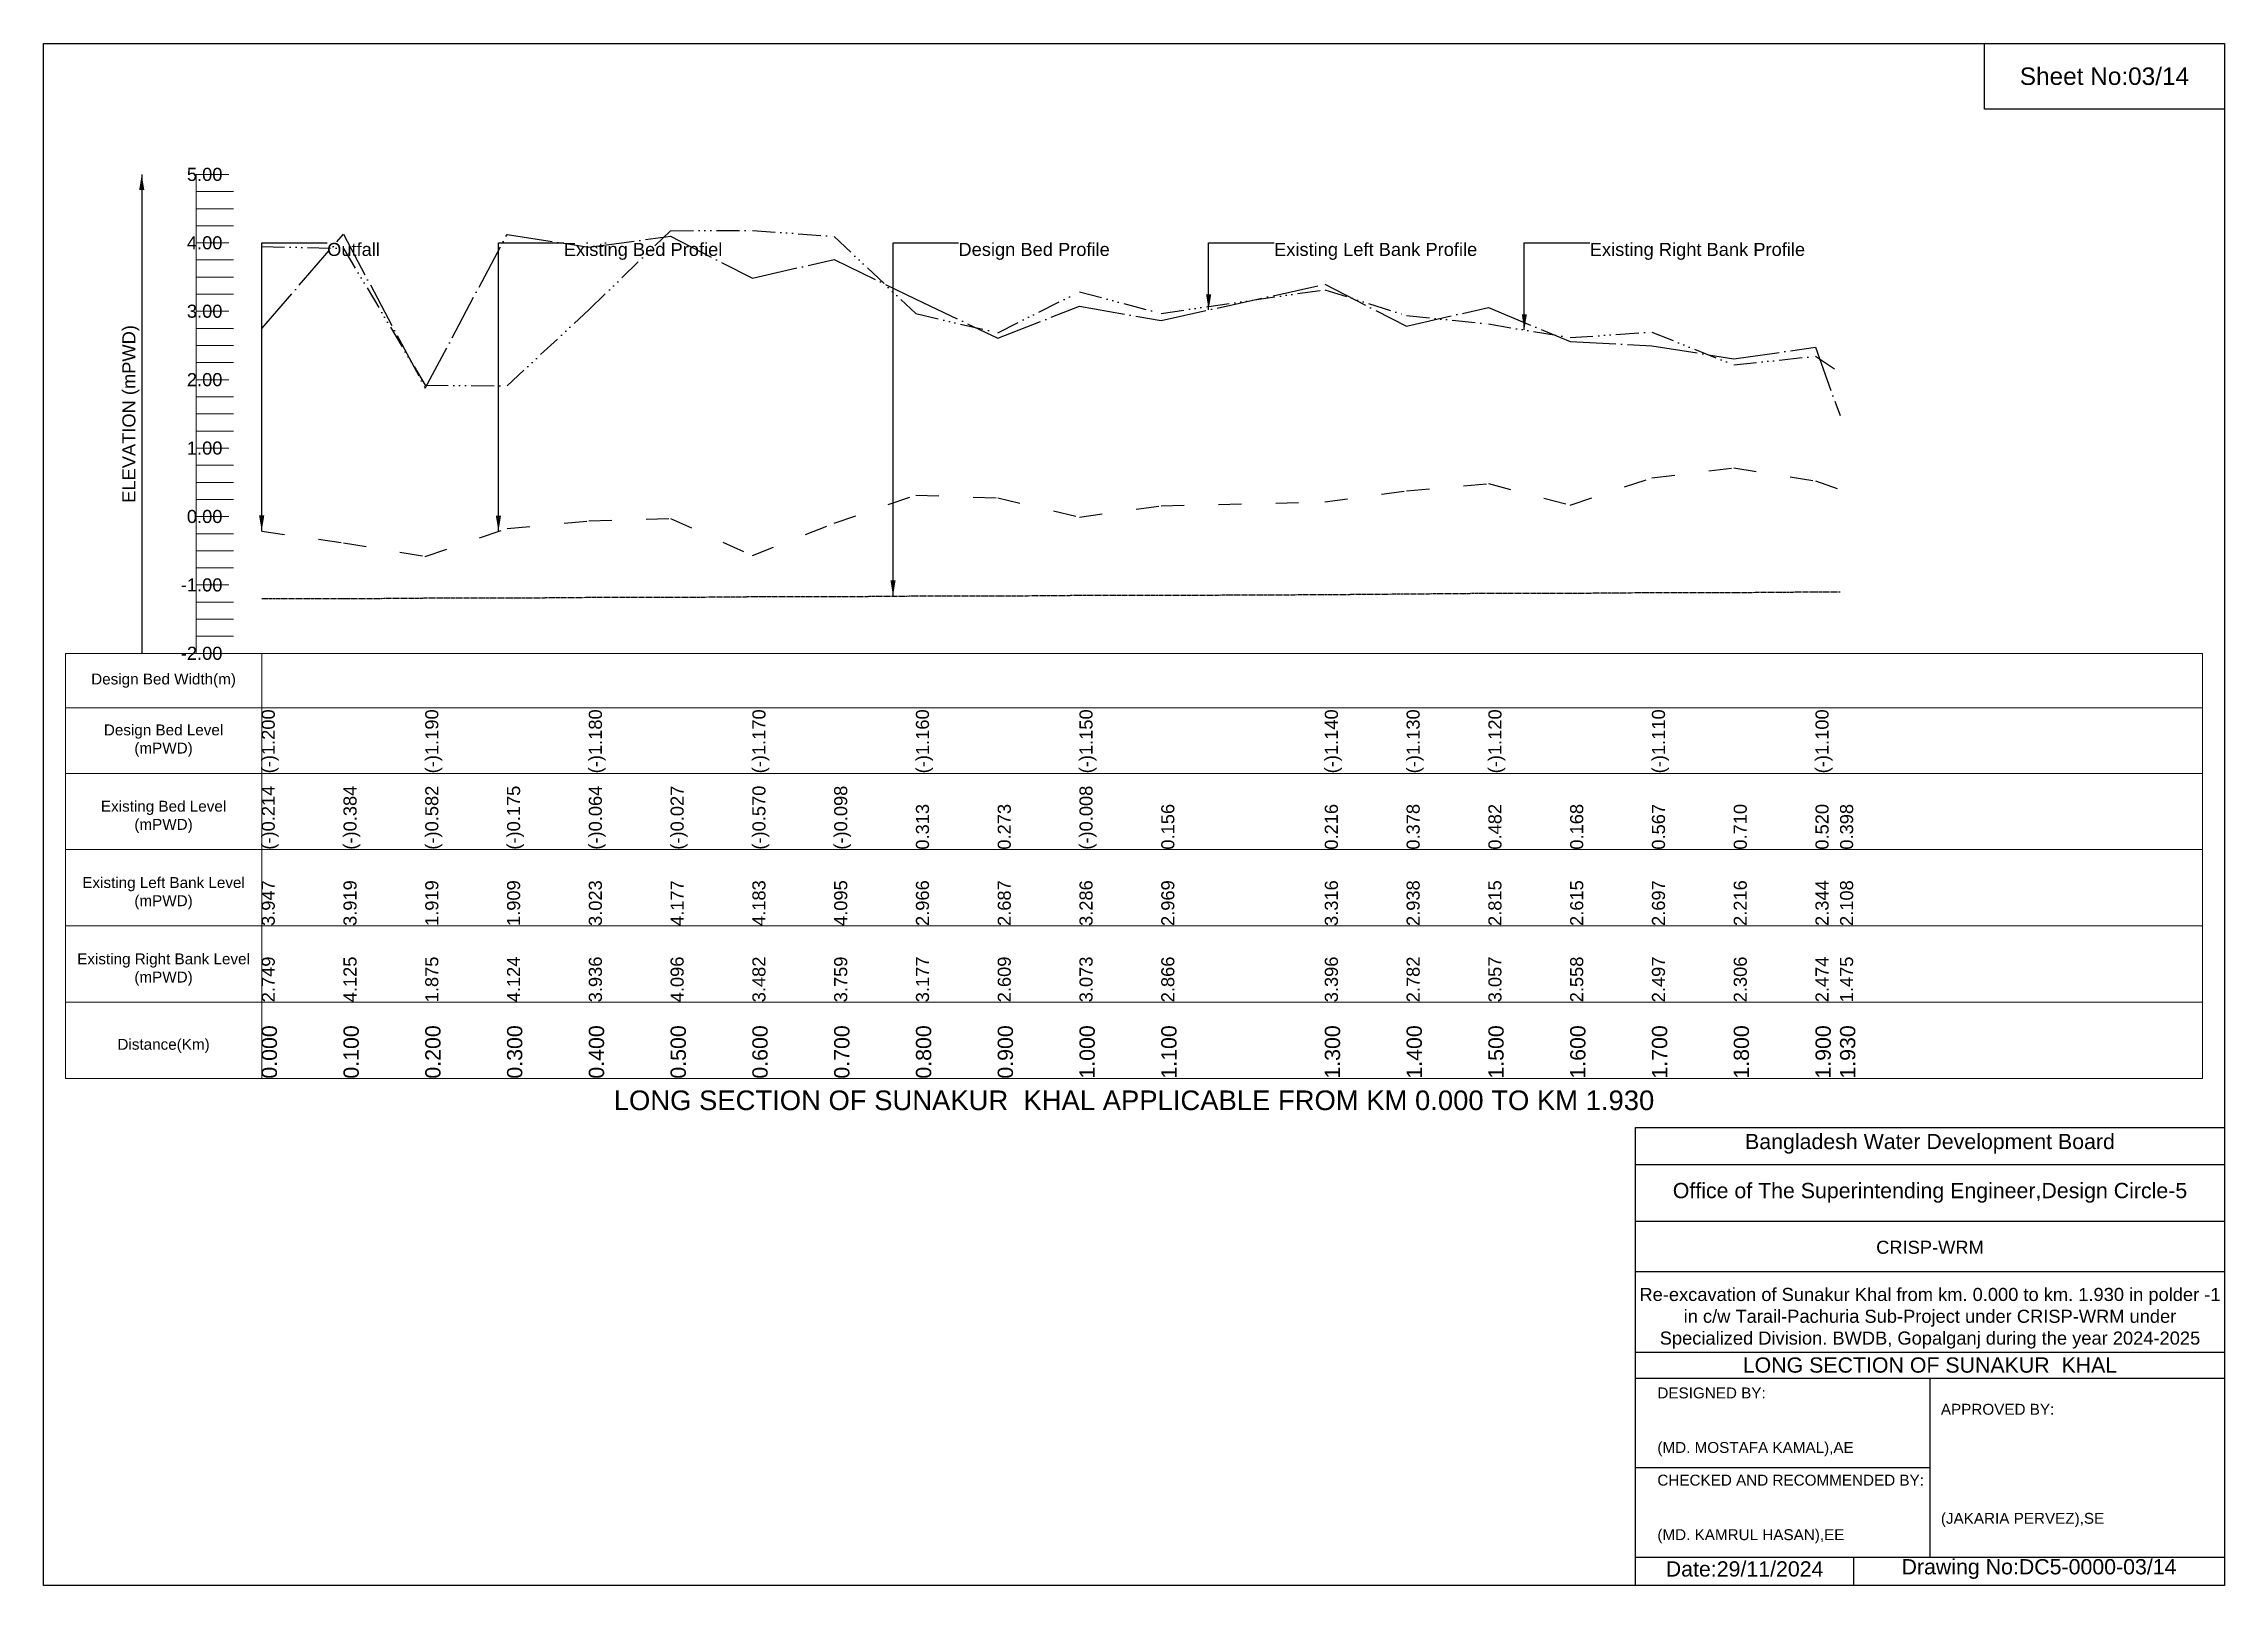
# Model space of a CAD drawing. Header units: inches. Extents: x 91000 to 238000, y -5656 to 143.
# Drawn here: x 120000 to 128000, y -5656 to 0 of the extents above; entities that cross this region are included whole.
import ezdxf

# ---------------------------------------------------------------- set-up
doc = ezdxf.new("R2010")
doc.units = ezdxf.units.IN
doc.header["$LTSCALE"] = 7
doc.header["$MEASUREMENT"] = 0
for name, pattern in [('ACAD_ISO03W100', [30, 12, -18]), ('ACAD_ISO04W100', [30, 24, -3, 0, -3]), ('ACAD_ISO14W100', [24, 12, -3, 0, -3, 0, -3, 0, -3]), ('CENTER', [2, 1.25, -0.25, 0.25, -0.25])]:
    doc.linetypes.add(name, pattern=pattern)
for name, color, linetype, lineweight in [('Design Bed Level Long Section', 7, 'CENTER', 25), ('Existing Bed Level for Long Section', 7, 'ACAD_ISO03W100', 25), ('Existing Left Bank of Long section', 7, 'ACAD_ISO04W100', 25), ('Existing Right Bank of Long Section', 7, 'ACAD_ISO14W100', 25), ('Long Section Border', 7, 'Continuous', 9), ('Long Section Labels', 7, 'Continuous', 9), ('Vscale for Long Section', 7, 'Continuous', 9)]:
    doc.layers.add(name, color=color, linetype=linetype, lineweight=lineweight)
doc.styles.get("Standard").update_dxf_attribs({"font": 'arial.ttf'})
doc.dimstyles.get("Standard").update_dxf_attribs({"dimtxt": 0.18, "dimasz": 0.18, "dimexe": 0.18, "dimexo": 0.0625, "dimgap": 0.09, "dimtad": 0, "dimtih": 1, "dimtoh": 1, "dimdec": 4, "dimzin": 0, "dimdsep": 46, "dimtxsty": 'Standard', "dimcen": 0.09, "dimadec": 0, "dimazin": 0, "dimtfac": 1, "dimtdec": 4, "dimtofl": 0, "dimtmove": 0, "dimatfit": 3, "dimfxl": 1, "dimtolj": 1, "dimtzin": 0, "dimarcsym": 0})

msp = doc.modelspace()

# ---------------------------------------------------------------- texts
at = {"attachment_point": 5}
for s, insert, char_height in [('Sheet No:03/14', (127560, -120), 64), ('Bangladesh Water Development Board', (126920, -4036), 56), ('Office of The Superintending Engineer,Design Circle-5', (126920, -4216), 56)]:
    msp.add_mtext(s, dxfattribs=dict(at, insert=insert, char_height=char_height))
for s, insert, char_height, width, attachment_point in [('CRISP-WRM', (126920, -4416), 48, 2240, 5), ('Re-excavation of Sunakur Khal from km. 0.000 to km. 1.930 in polder -1  in c/w Tarail-Pachuria Sub-Project under CRISP-WRM under Specialized Division. BWDB, Gopalganj during the year 2024-2025', (126920, -4676), 48, 2160, 5), ('LONG SECTION OF SUNAKUR  KHAL', (126920, -4848), 56, 2240, 5), ('DESIGNED BY:^J^J^J(MD. MOSTAFA KAMAL),AE', (125920, -5056), 40, 1120, 4), ('APPROVED BY:^J^J^J^J^J^J(JAKARIA PERVEZ),SE', (126960, -5216), 40, 1120, 4), ('CHECKED AND RECOMMENDED BY:^J^J^J(MD. KAMRUL HASAN),EE', (125920, -5376), 40, 1120, 4), ('Date:29/11/2024', (126240, -5596), 56, 1120, 5), ('Drawing No:DC5-0000-03/14', (127320, -5596), 56, 1760, 5)]:
    msp.add_mtext(s, dxfattribs=dict(insert=insert, char_height=char_height, width=width, attachment_point=attachment_point))
at = {"layer": 'Long Section Border', "attachment_point": 5}
for s, insert, char_height in [('Design Bed Width(m)', (120440, -2337), 40), ('Design Bed Level^J(mPWD)', (120440, -2557), 40), ('Existing Bed Level^J(mPWD)', (120440, -2837), 40), ('Existing Left Bank Level^J(mPWD)', (120440, -3117), 40), ('Existing Right Bank Level^J(mPWD)', (120440, -3397), 40), ('Distance(Km)', (120440, -3677), 40), ('LONG SECTION OF SUNAKUR  KHAL APPLICABLE FROM KM 0.000 TO KM 1.930', (124000, -3877), 72)]:
    msp.add_mtext(s, dxfattribs=dict(at, insert=insert, char_height=char_height))
at = {"layer": 'Long Section Labels', "char_height": 48, "attachment_point": 1}
for s, insert in [('Outfall', (121040, -731)), ('Existing Bed Profiel', (121908.5, -731)), ('Design Bed Profile', (123356, -731)), ('Existing Left Bank Profile', (124513.8, -731)), ('Existing Right Bank Profile', (125671.9, -731))]:
    msp.add_mtext(s, dxfattribs=dict(at, insert=insert))
at = {"layer": 'Vscale for Long Section', "char_height": 48, "attachment_point": 6}
for s, insert in [('5.00', (120656, -480)), ('4.00', (120656, -731)), ('3.00', (120656, -982)), ('2.00', (120656, -1233)), ('1.00', (120656, -1484)), ('0.00', (120656, -1735)), ('-1.00', (120656, -1986)), ('-2.00', (120656, -2237))]:
    msp.add_mtext(s, dxfattribs=dict(at, insert=insert))
at = {"layer": 'Vscale for Long Section', "rotation": 90}
for s, insert, char_height, attachment_point in [('ELEVATION (mPWD)', (120320, -1358.5), 48, 5), ('(-)1.200', (120800, -2677), 48, 1), ('(-)1.200', (120800, -2677), 48, 1), ('(-)1.190', (121400, -2677), 48, 1), ('(-)1.190', (121400, -2677), 48, 1), ('(-)1.180', (122000, -2677), 48, 1), ('(-)1.180', (122000, -2677), 48, 1), ('(-)1.170', (122600, -2677), 48, 1), ('(-)1.170', (122600, -2677), 48, 1), ('(-)1.160', (123200, -2677), 48, 1), ('(-)1.160', (123200, -2677), 48, 1), ('(-)1.150', (123800, -2677), 48, 1), ('(-)1.150', (123800, -2677), 48, 1), ('(-)1.140', (124700, -2677), 48, 1), ('(-)1.130', (125000, -2677), 48, 1), ('(-)1.120', (125300, -2677), 48, 1), ('(-)1.120', (125300, -2677), 48, 1), ('(-)1.110', (125900, -2677), 48, 1), ('(-)1.110', (125900, -2677), 48, 1), ('(-)1.100', (126500, -2677), 48, 1), ('(-)1.100', (126500, -2677), 48, 1), ('(-)0.214', (120800, -2957), 48, 1), ('(-)0.384', (121100, -2957), 48, 1), ('(-)0.582', (121400, -2957), 48, 1), ('(-)0.175', (121700, -2957), 48, 1), ('(-)0.064', (122000, -2957), 48, 1), ('(-)0.027', (122300, -2957), 48, 1), ('(-)0.570', (122600, -2957), 48, 1), ('(-)0.098', (122900, -2957), 48, 1), ('0.313', (123200, -2957), 48, 1), ('0.273', (123500, -2957), 48, 1), ('(-)0.008', (123800, -2957), 48, 1), ('0.156', (124100, -2957), 48, 1), ('0.216', (124700, -2957), 48, 1), ('0.378', (125000, -2957), 48, 1), ('0.482', (125300, -2957), 48, 1), ('0.168', (125600, -2957), 48, 1), ('0.567', (125900, -2957), 48, 1), ('0.710', (126200, -2957), 48, 1), ('0.520', (126500, -2957), 48, 1), ('0.398', (126590, -2957), 48, 1), ('3.947', (120800, -3237), 48, 1), ('3.919', (121100, -3237), 48, 1), ('1.919', (121400, -3237), 48, 1), ('1.909', (121700, -3237), 48, 1), ('3.023', (122000, -3237), 48, 1), ('4.177', (122300, -3237), 48, 1), ('4.183', (122600, -3237), 48, 1), ('4.095', (122900, -3237), 48, 1), ('2.966', (123200, -3237), 48, 1), ('2.687', (123500, -3237), 48, 1), ('3.286', (123800, -3237), 48, 1), ('2.969', (124100, -3237), 48, 1), ('3.316', (124700, -3237), 48, 1), ('2.938', (125000, -3237), 48, 1), ('2.815', (125300, -3237), 48, 1), ('2.615', (125600, -3237), 48, 1), ('2.697', (125900, -3237), 48, 1), ('2.216', (126200, -3237), 48, 1), ('2.344', (126500, -3237), 48, 1), ('2.108', (126590, -3237), 48, 1), ('2.749', (120800, -3517), 48, 1), ('4.125', (121100, -3517), 48, 1), ('1.875', (121400, -3517), 48, 1), ('4.124', (121700, -3517), 48, 1), ('3.936', (122000, -3517), 48, 1), ('4.096', (122300, -3517), 48, 1), ('3.482', (122600, -3517), 48, 1), ('3.759', (122900, -3517), 48, 1), ('3.177', (123200, -3517), 48, 1), ('2.609', (123500, -3517), 48, 1), ('3.073', (123800, -3517), 48, 1), ('2.866', (124100, -3517), 48, 1), ('3.396', (124700, -3517), 48, 1), ('2.782', (125000, -3517), 48, 1), ('3.057', (125300, -3517), 48, 1), ('2.558', (125600, -3517), 48, 1), ('2.497', (125900, -3517), 48, 1), ('2.306', (126200, -3517), 48, 1), ('2.474', (126500, -3517), 48, 1), ('1.475', (126590, -3517), 48, 1), ('0.000', (120800, -3797), 56, 1), ('0.100', (121100, -3797), 56, 1), ('0.200', (121400, -3797), 56, 1), ('0.300', (121700, -3797), 56, 1), ('0.400', (122000, -3797), 56, 1), ('0.500', (122300, -3797), 56, 1), ('0.600', (122600, -3797), 56, 1), ('0.700', (122900, -3797), 56, 1), ('0.800', (123200, -3797), 56, 1), ('0.900', (123500, -3797), 56, 1), ('1.000', (123800, -3797), 56, 1), ('1.100', (124100, -3797), 56, 1), ('1.300', (124700, -3797), 56, 1), ('1.400', (125000, -3797), 56, 1), ('1.500', (125300, -3797), 56, 1), ('1.600', (125600, -3797), 56, 1), ('1.700', (125900, -3797), 56, 1), ('1.800', (126200, -3797), 56, 1), ('1.900', (126500, -3797), 56, 1), ('1.930', (126590, -3797), 56, 1)]:
    msp.add_mtext(s, dxfattribs=dict(at, insert=insert, char_height=char_height, attachment_point=attachment_point))

# ---------------------------------------------------------------- linework, layer by layer
for points in [[(120000, 0), (128000, 0), (128000, -5656), (120000, -5656)], [(127120, 0), (128000, 0), (128000, -240), (127120, -240)]]:
    msp.add_lwpolyline(points, close=True)
for points in [[(125840, -5656), (125840, -3976), (128000, -3976)], [(125840, -4112), (128000, -4112)], [(125840, -4320), (128000, -4320)], [(125840, -4504), (128000, -4504)], [(125840, -4800), (128000, -4800)], [(125840, -4896), (128000, -4896)], [(126920, -4896), (126920, -5552)], [(125840, -5224), (126920, -5224)], [(125840, -5552), (128000, -5552)], [(126640, -5552), (126640, -5656)]]:
    msp.add_lwpolyline(points)
at = {"layer": 'Design Bed Level Long Section'}
msp.add_lwpolyline([(120800, -2036.2), (121100, -2036.2), (121400, -2033.7), (121700, -2033.7), (122000, -2031.2), (122300, -2031.2), (122600, -2028.7), (122900, -2028.7), (123200, -2026.2), (123500, -2026.2), (123800, -2023.7), (124100, -2023.7), (124700, -2021.1), (125000, -2018.6), (125300, -2016.1), (125600, -2016.1), (125900, -2013.6), (126200, -2013.6), (126500, -2011.1), (126590, -2011.1)], dxfattribs=at)
at = {"layer": 'Existing Bed Level for Long Section'}
msp.add_lwpolyline([(120800, -1788.7), (121100, -1831.4), (121400, -1881.1), (121700, -1778.9), (122000, -1751.1), (122300, -1741.8), (122600, -1878.1), (122900, -1759.6), (123200, -1656.4), (123500, -1666.5), (123800, -1737), (124100, -1695.8), (124700, -1680.8), (125000, -1640.1), (125300, -1614), (125600, -1692.8), (125900, -1592.7), (126200, -1556.8), (126500, -1604.5), (126590, -1635.1)], dxfattribs=at)
at = {"layer": 'Existing Left Bank of Long section'}
msp.add_lwpolyline([(120800, -1045), (121100, -699.6), (121400, -1264.4), (121700, -699.9), (122000, -747.1), (122300, -706.9), (122600, -861), (122900, -791.5), (123200, -937.6), (123500, -1080.1), (123800, -963.7), (124100, -1015.6), (124700, -882.6), (125000, -1036.7), (125300, -967.7), (125600, -1092.9), (125900, -1108.3), (126200, -1156.2), (126500, -1114), (126590, -1364.8)], dxfattribs=at)
at = {"layer": 'Existing Right Bank of Long Section'}
msp.add_lwpolyline([(120800, -744.3), (121100, -751.3), (121400, -1253.3), (121700, -1255.8), (122000, -976.2), (122300, -686.6), (122600, -685.1), (122900, -707.2), (123200, -990.5), (123500, -1060.6), (123800, -910.2), (124100, -989.8), (124700, -902.7), (125000, -997.6), (125300, -1028.4), (125600, -1078.6), (125900, -1058.1), (126200, -1178.8), (126500, -1146.7), (126590, -1205.9)], dxfattribs=at)
at = {"layer": 'Long Section Border'}
msp.add_lwpolyline([(120080, -2237), (127920, -2237), (127920, -3797), (120080, -3797)], close=True, dxfattribs=at)
for points in [[(120800, -2237), (120800, -3797)], [(120080, -2437), (127920, -2437)], [(120080, -2677), (127920, -2677)], [(120080, -2957), (127920, -2957)], [(120080, -3237), (127920, -3237)], [(120080, -3517), (127920, -3517)]]:
    msp.add_lwpolyline(points, dxfattribs=at)
at = {"layer": 'Vscale for Long Section'}
for points in [[(120560, -2237), (120560, -1986), (120560, -1735), (120560, -1484), (120560, -1233), (120560, -982), (120560, -731), (120560, -480)], [(120560, -480), (120680, -480)], [(120560, -542.8), (120696, -542.8)], [(120560, -605.5), (120696, -605.5)], [(120560, -668.2), (120696, -668.2)], [(120560, -731), (120680, -731)], [(120560, -793.8), (120696, -793.8)], [(120560, -856.5), (120696, -856.5)], [(120560, -919.2), (120696, -919.2)], [(120560, -982), (120680, -982)], [(120560, -1044.8), (120696, -1044.8)], [(120560, -1107.5), (120696, -1107.5)], [(120560, -1170.2), (120696, -1170.2)], [(120560, -1233), (120680, -1233)], [(120560, -1295.8), (120696, -1295.8)], [(120560, -1358.5), (120696, -1358.5)], [(120560, -1421.2), (120696, -1421.2)], [(120560, -1484), (120680, -1484)], [(120560, -1546.8), (120696, -1546.8)], [(120560, -1609.5), (120696, -1609.5)], [(120560, -1672.2), (120696, -1672.2)], [(120560, -1735), (120680, -1735)], [(120560, -1797.8), (120696, -1797.8)], [(120560, -1860.5), (120696, -1860.5)], [(120560, -1923.2), (120696, -1923.2)], [(120560, -1986), (120680, -1986)], [(120560, -2048.8), (120696, -2048.8)], [(120560, -2111.5), (120696, -2111.5)], [(120560, -2174.2), (120696, -2174.2)], [(120560, -2237), (120680, -2237)]]:
    msp.add_lwpolyline(points, dxfattribs=at)

msp.set_redraw_order([(e.dxf.handle, doc.entitydb.next_handle()) for e in msp.query("TEXT MTEXT ATTDEF DIMENSION ARC_DIMENSION")])  # texts and dimensions are drawn at this point

# ---------------------------------------------------------------- leaders
at = {"layer": 'Long Section Labels', "annotation_type": 0, "has_hookline": 1, "hookline_direction": 0}
for points, text_width in [([(120800, -1788.7), (120800, -731), (121039.9, -731)], 185.8), ([(121668.5, -1789.7), (121668.5, -731), (121908.4, -731)], 571.4), ([(123116, -2026.9), (123116, -731), (123355.9, -731)], 547.4), ([(124273.8, -977.1), (124273.8, -731), (124513.7, -731)], 737.4), ([(125431.9, -1050.5), (125431.9, -731), (125671.8, -731)], 782)]:
    msp.add_leader(points, dimstyle='Standard', override={"dimasz": 57.6}, dxfattribs=dict(at, text_width=text_width))
at = {"layer": 'Vscale for Long Section'}
msp.add_leader([(120360, -480), (120360, -2237)], dimstyle='Standard', override={"dimasz": 57.6}, dxfattribs=at)

doc.saveas('drawing.dxf')
